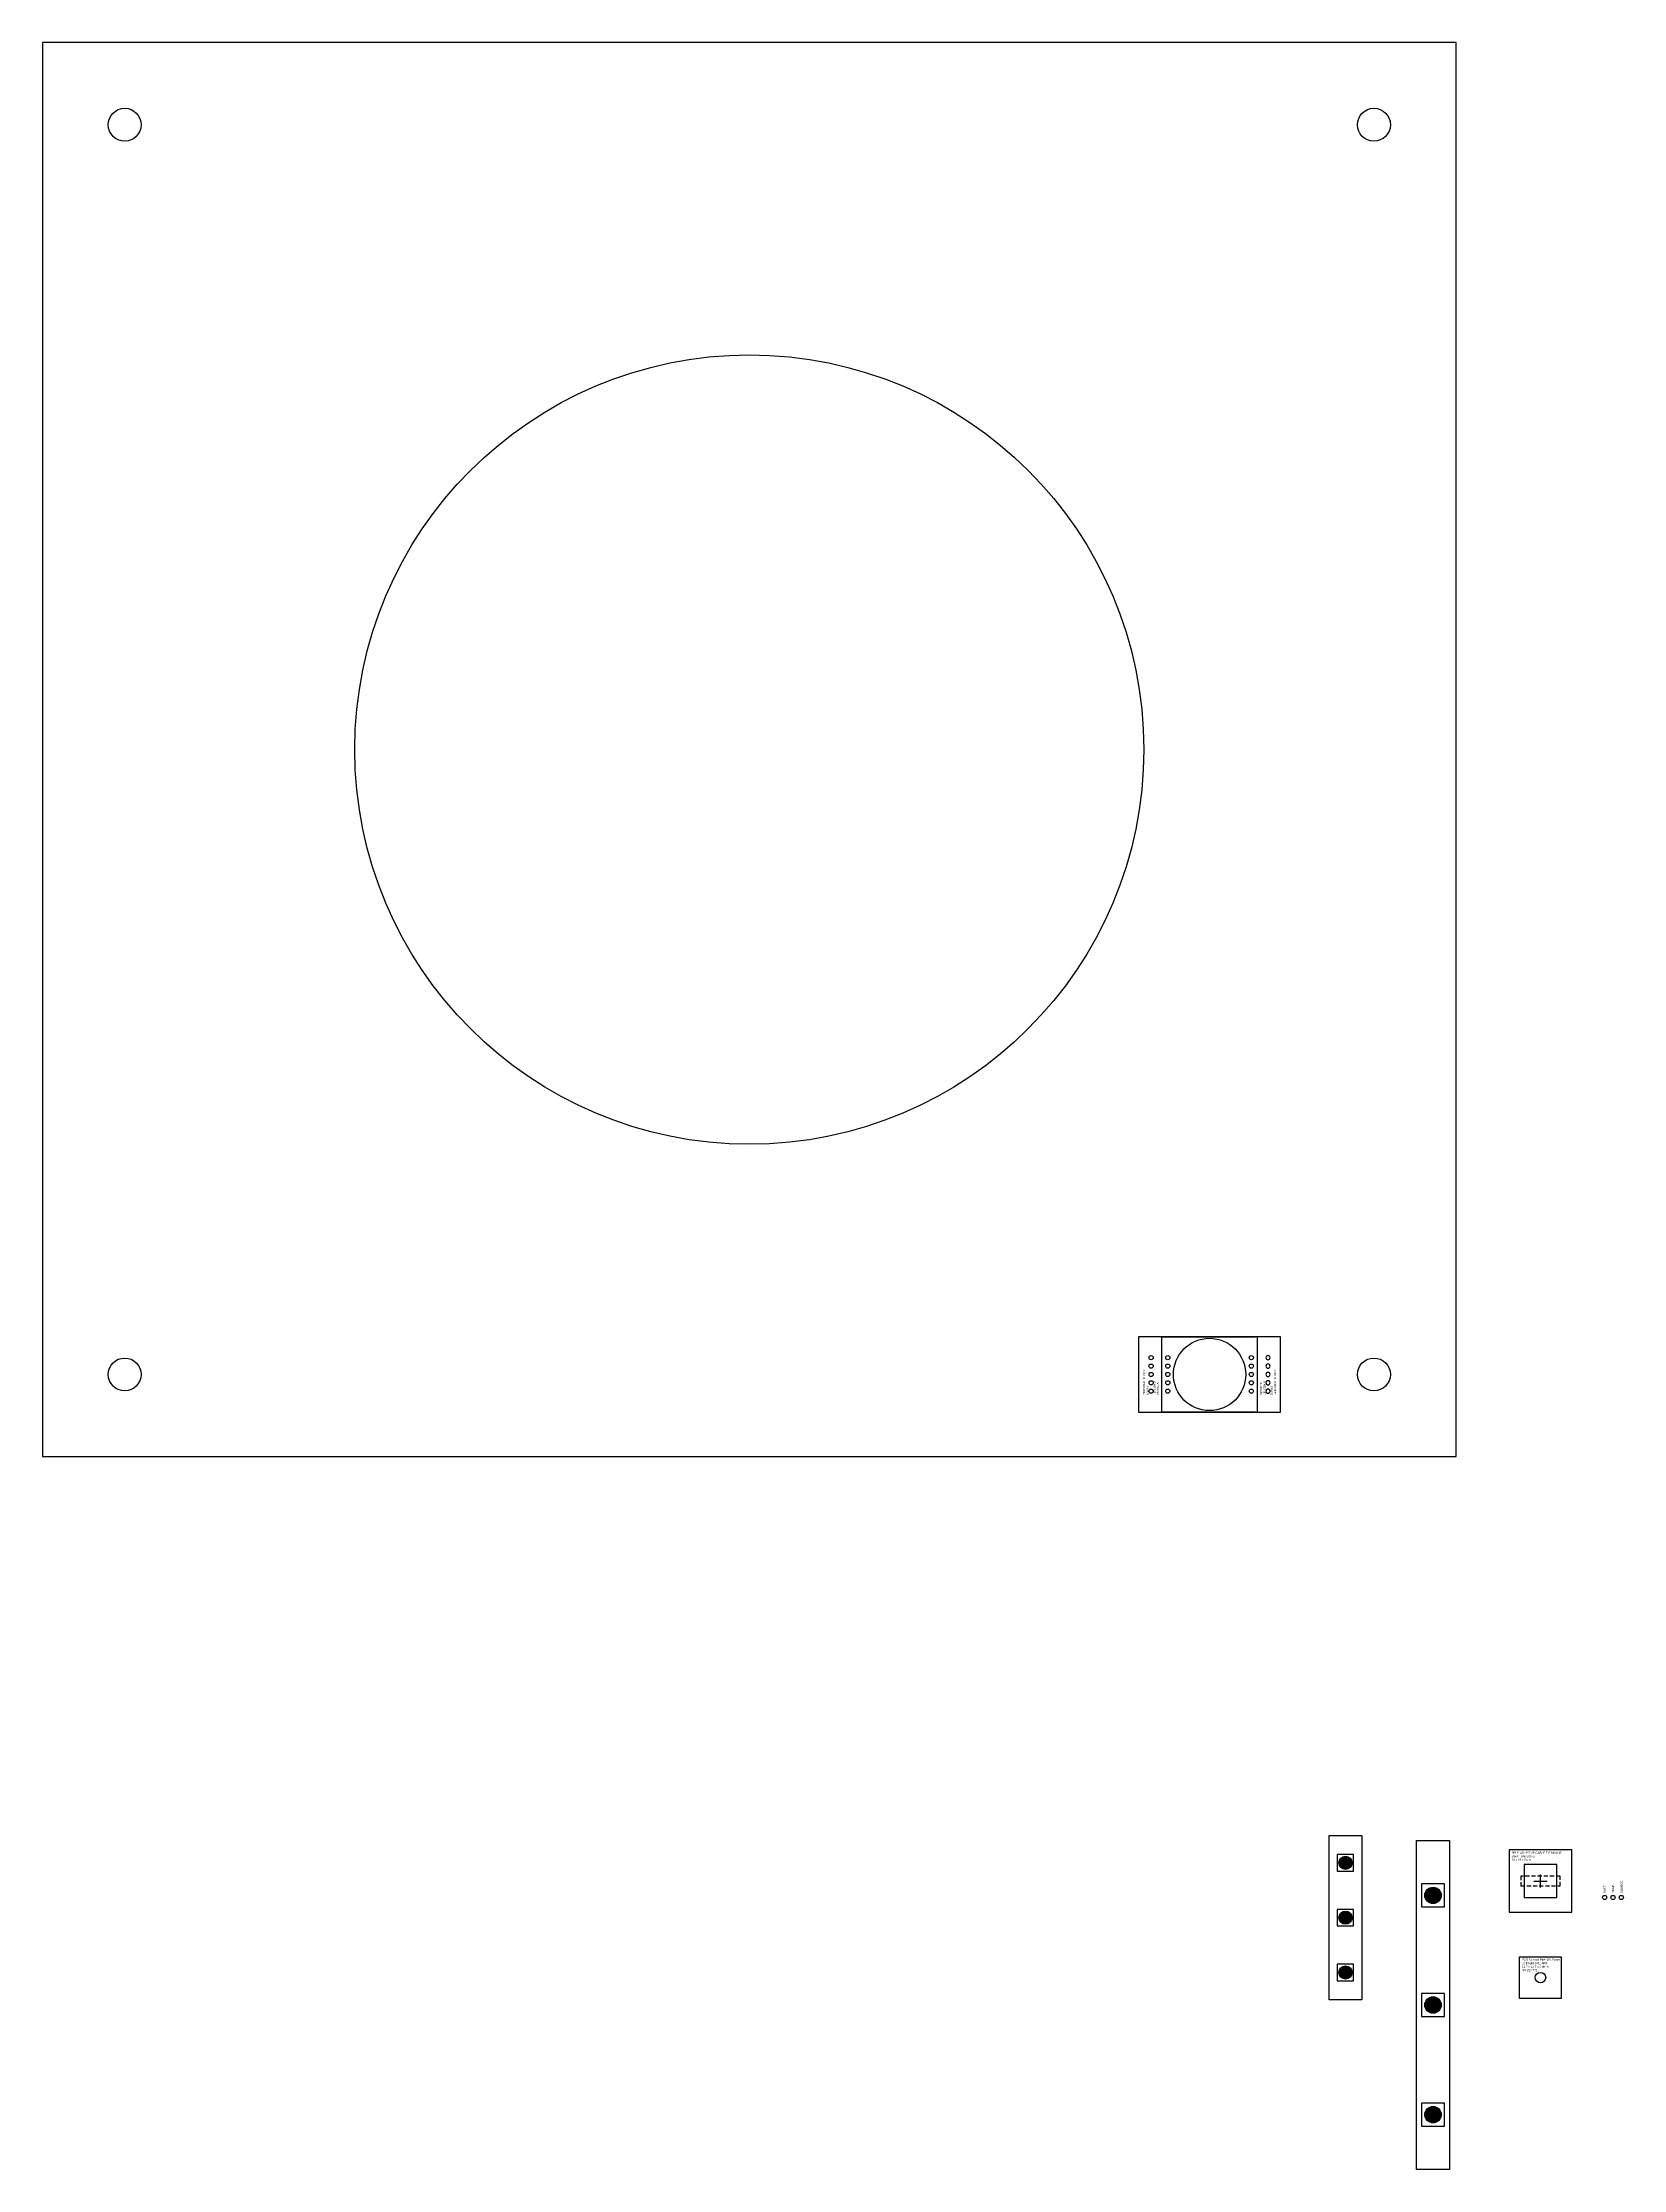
# Model space of a CAD drawing. Header units: millimetres. Extents: x 2050 to 3932, y -1485 to -693.
# Drawn here: x 2050 to 2531, y -1485 to -838 of the extents above; entities that cross this region are included whole.
import ezdxf

# ---------------------------------------------------------------- set-up
doc = ezdxf.new("R2010")
doc.units = ezdxf.units.MM
doc.header["$LTSCALE"] = 10
doc.header["$MEASUREMENT"] = 0
doc.linetypes.add('DASHED', pattern=[0.75, 0.5, -0.25])
doc.layers.get('0').update_dxf_attribs({"color": 8})
for name, color, linetype in [('Component', 210, 'Continuous'), ('Frame', 160, 'Continuous'), ('LED SMD 5050', 40, 'Continuous'), ('LED Strip', 30, 'Continuous'), ('Outer Face', 253, 'Continuous'), ('vero Pins', 30, 'Continuous')]:
    doc.layers.add(name, color=color, linetype=linetype)
doc.layers.add('VERO CUT', color=252, linetype='Continuous', lineweight=35)
doc.styles.get("Standard").update_dxf_attribs({"font": 'arial.ttf'})

# ---------------------------------------------------------------- blocks, each defined once
blk = doc.blocks.new('SMD 5050')
at = {"layer": 'LED SMD 5050'}
blk.add_hatch(color=256, dxfattribs=at).paths.add_polyline_path([(2, 0, 1), (-2, 0, 1)])
blk.add_lwpolyline([(-2.5, 2.5), (-2.5, -2.5), (2.5, -2.5), (2.5, 2.5)], close=True, dxfattribs=at)
blk.add_circle((0, 0), 2, dxfattribs=at)
blk = doc.blocks.new('uihiuhui')
at = {"layer": 'LED Strip'}
blk.add_lwpolyline([(0, 50), (0, 0), (-10, 0), (-10, 50)], close=True, dxfattribs=at)
at = {"layer": 'vero Pins'}
for p in [(-5, 41.67), (-5, 25), (-5, 8.33)]:
    blk.add_blockref('SMD 5050', p, dxfattribs=at)
blk = doc.blocks.new('LED strip 10cm 3 x 5050 SMD')
at = {"layer": 'LED SMD 5050'}
for points in [[(1830.52, -1483.1, 1), (1825.52, -1483.1, 1)], [(1830.52, -1516.43, 1), (1825.52, -1516.43, 1)], [(1830.52, -1549.76, 1), (1825.52, -1549.76, 1)]]:
    blk.add_hatch(color=256, dxfattribs=at).paths.add_polyline_path(points)
for points in [[(1824.52, -1479.6), (1824.52, -1486.6), (1831.52, -1486.6), (1831.52, -1479.6)], [(1824.52, -1512.93), (1824.52, -1519.93), (1831.52, -1519.93), (1831.52, -1512.93)], [(1824.52, -1546.26), (1824.52, -1553.26), (1831.52, -1553.26), (1831.52, -1546.26)]]:
    blk.add_lwpolyline(points, close=True, dxfattribs=at)
for centre in [(1828.02, -1483.1), (1828.02, -1516.43), (1828.02, -1549.76)]:
    blk.add_circle(centre, 2.5, dxfattribs=at)
at = {"layer": 'LED Strip'}
blk.add_lwpolyline([(1833.02, -1466.43), (1833.02, -1566.43), (1823.02, -1566.43), (1823.02, -1466.43)], close=True, dxfattribs=at)
blk = doc.blocks.new('Terminal Block 5-new-WAY TE CONNECTIVITY')
at = {"color": 1}
for centre in [(-5.08, 0), (-2.54, 0), (0, 0), (2.54, 0), (5.08, 0)]:
    blk.add_circle(centre, 0.635, dxfattribs=at)
at = {"layer": 'Component', "insert": (-6.21, 2.44), "char_height": 0.635, "width": 9.8978, "attachment_point": 1}
blk.add_mtext('TERMINAL BLOCK\\P5 WAY\\P\\PTE-CONN\\P282834-5', dxfattribs=at)
blk = doc.blocks.new('P55NF')
at = {"color": 1}
for centre in [(0, 2.54), (0, 0), (0, -2.54)]:
    blk.add_circle(centre, 0.635, dxfattribs=at)
at = {"color": 4, "char_height": 0.635, "width": 7.3862, "attachment_point": 9}
for s, insert in [('DRAIN', (3.99, -0.34)), ('GATE', (3.71, 2.2)), ('SOURCE', (5.09, -2.95))]:
    blk.add_mtext(s, dxfattribs=dict(at, insert=insert))
blk = doc.blocks.new('PCB support Pillar')
at = {"layer": 'Component'}
blk.add_lwpolyline([(0, 0), (12.7, 0), (12.7, -12.7), (0, -12.7)], close=True, dxfattribs=at)
blk.add_circle((6.35, -6.35), 1.59, dxfattribs=at)
at = {"layer": 'Component', "insert": (0.73, -0.59), "char_height": 0.635, "width": 17.0886, "attachment_point": 1}
blk.add_mtext('PCB Support Pillar %%C3.28mm\\PLCBSBM-3-01 ART\\P12.7 x 12.7 x 4.8mm\\PRS 220-771', dxfattribs=at)

msp = doc.modelspace()

# ---------------------------------------------------------------- linework, layer by layer
at = {"color": 1}
for centre in [(2392.03, -1237.7), (2392.03, -1240.24), (2417.43, -1237.7), (2417.43, -1240.24), (2392.03, -1242.78), (2392.03, -1245.32), (2392.03, -1247.86), (2417.43, -1242.78), (2417.43, -1245.32), (2417.43, -1247.86)]:
    msp.add_circle(centre, 0.635, dxfattribs=at)
at = {"layer": 'Component'}
for points in [[(2495.89, -1387.32), (2495.89, -1406.32), (2514.89, -1406.32), (2514.89, -1387.32)], [(2500.39, -1391.82), (2500.39, -1401.82), (2510.39, -1401.82), (2510.39, -1391.82)]]:
    msp.add_lwpolyline(points, close=True, dxfattribs=at)
at = {"layer": 'Component', "color": 252, "linetype": 'DASHED', "ltscale": 0.25}
msp.add_lwpolyline([(2511.39, -1395.32), (2499.39, -1395.32), (2499.39, -1398.32), (2511.39, -1398.32)], close=True, dxfattribs=at)
at = {"layer": 'Component'}
for points in [[(2503.38, -1396.82), (2507.39, -1396.82)], [(2505.39, -1398.82), (2505.39, -1394.82)]]:
    msp.add_lwpolyline(points, dxfattribs=at)
at = {"layer": 'Frame'}
for centre in [(2074.73, -862.78), (2454.73, -862.78), (2074.73, -1242.78), (2454.73, -1242.78)]:
    msp.add_circle(centre, 5, dxfattribs=at)
at = {"layer": 'vero Pins'}
for p, q in [((2390.25, -1231.35), (2418.7, -1231.35)), ((2390.25, -1254.21), (2390.25, -1231.35)), ((2419.21, -1231.35), (2419.21, -1254.21)), ((2418.7, -1254.21), (2390.25, -1254.21))]:
    msp.add_line(p, q, dxfattribs=at)
for points in [[(2049.73, -1267.78), (2479.73, -1267.78), (2479.73, -837.78), (2049.73, -837.78)], [(2383.14, -1231.35), (2383.14, -1254.21), (2426.32, -1254.21), (2426.32, -1231.35)]]:
    msp.add_lwpolyline(points, close=True, dxfattribs=at)
msp.add_circle((2264.73, -1052.78), 120, dxfattribs=at)
at = {"layer": 'vero Pins', "color": 1}
msp.add_circle((2404.73, -1242.78), 10.99, dxfattribs=at)

# ---------------------------------------------------------------- block references
at = {"layer": 'Component'}
for name, p, rotation in [('Terminal Block 5-new-WAY TE CONNECTIVITY', (2386.95, -1242.78), 90), ('P55NF', (2527.47, -1401.81), 89.99999999999766)]:
    msp.add_blockref(name, p, dxfattribs=dict(at, rotation=rotation))
at = {"layer": 'Component', "xscale": -1, "rotation": 270}
msp.add_blockref('Terminal Block 5-new-WAY TE CONNECTIVITY', (2422.51, -1242.78), dxfattribs=at)
at = {"layer": 'LED Strip', "color": 3}
msp.add_blockref('LED strip 10cm 3 x 5050 SMD', (644.69, 81.91), dxfattribs=at)
at = {"layer": 'Outer Face', "color": 3}
msp.add_blockref('uihiuhui', (2451.07, -1432.96), dxfattribs=at)
at = {"layer": 'VERO CUT'}
msp.add_blockref('PCB support Pillar', (2499.04, -1419.83), dxfattribs=at)

# ---------------------------------------------------------------- texts
at = {"layer": 'Component', "insert": (2496.62, -1387.91), "char_height": 0.635, "width": 17.0886, "attachment_point": 1}
msp.add_mtext('SELF-ADHESIVE CABLE TIE MOUNT\\PSWA : SAM20N-2\\P19 x 19 x 6mm', dxfattribs=at)

doc.saveas('drawing.dxf')
